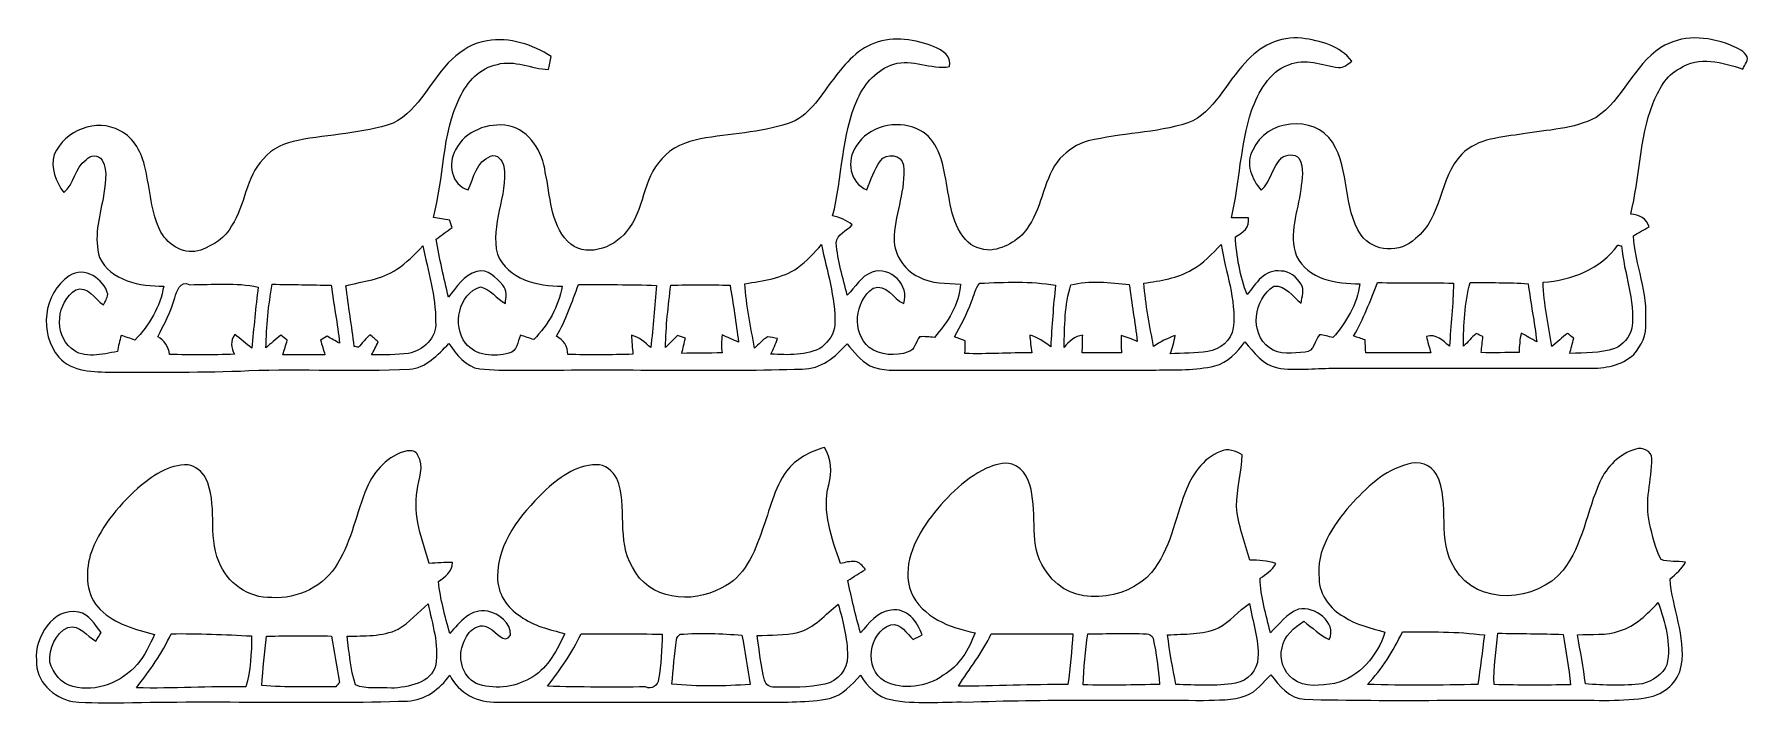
# Model space of a CAD drawing. Header units: centimetres. Extents: x -16.1 to 15.8, y -6.8 to 5.7.
import ezdxf

# ---------------------------------------------------------------- set-up
doc = ezdxf.new("R2010")
doc.units = ezdxf.units.CM
doc.header["$MEASUREMENT"] = 0
doc.layers.add('Layer 1', color=7, linetype='Continuous')

msp = doc.modelspace()

# ---------------------------------------------------------------- linework, layer by layer
at = {"layer": 'Layer 1', "color": 251}
for points, knots in [([(-0.48754, 5.53226), (-0.12735, 5.66843), (0.27587, 5.60352), (0.62406, 5.461), (0.62406, 5.461), (0.77329, 5.39997), (0.95285, 5.29484), (0.90805, 5.09517), (0.90805, 5.09517), (0.56268, 5.03837), (0.21519, 5.24228), (-0.12947, 5.14279), (-0.12947, 5.14279), (-0.4318, 5.03978), (-0.67098, 4.79108), (-0.79693, 4.50074), (-0.79693, 4.50074), (-1.11513, 3.81353), (-1.07209, 3.03742), (-1.26612, 2.3174), (-1.26612, 2.3174), (-1.13242, 2.29129), (-1.0033, 2.2412), (-0.90064, 2.15018), (-0.90064, 2.15018), (-1.00154, 2.04364), (-1.18498, 1.98191), (-1.20156, 1.81857), (-1.20156, 1.81857), (-1.16558, 1.48837), (-1.07915, 1.16558), (-0.99307, 0.84526), (-0.99307, 0.84526), (-0.84526, 0.99201), (-0.73872, 1.20191), (-0.53093, 1.27071), (-0.53093, 1.27071), (-0.19297, 1.39735), (0.17674, 1.0227), (0.05644, 0.68827), (0.05644, 0.68827), (-0.14111, 0.77717), (-0.26741, 1.06892), (-0.51329, 0.97331), (-0.51329, 0.97331), (-0.85725, 0.73131), (-0.91264, 0.15064), (-0.5842, -0.12665), (-0.5842, -0.12665), (-0.37853, -0.27411), (-0.09596, -0.29528), (0.13935, -0.21061), (0.13935, -0.21061), (0.26917, -0.17533), (0.27517, -0.01976), (0.35031, 0.0702), (0.35031, 0.0702), (0.44203, 0.08079), (0.53411, 0.06632), (0.62583, 0.05927), (0.62583, 0.05927), (0.8703, 0.34078), (1.08867, 0.66887), (1.11196, 1.05234), (1.11196, 1.05234), (0.85231, 1.0735), (0.57185, 1.05163), (0.3362, 1.18533), (0.3362, 1.18533), (0.04233, 1.31763), (-0.14711, 1.63583), (-0.11994, 1.95756), (-0.11994, 1.95756), (-0.09349, 2.39536), (0.09772, 2.81622), (0.04974, 3.26002), (0.04974, 3.26002), (0.02328, 3.46146), (-0.26952, 3.49426), (-0.37853, 3.34292), (-0.37853, 3.34292), (-0.49001, 3.17817), (-0.55351, 2.98803), (-0.63041, 2.80635), (-0.63041, 2.80635), (-0.94403, 2.91994), (-1.01882, 3.36162), (-0.82621, 3.61421), (-0.82621, 3.61421), (-0.60325, 3.99027), (-0.08502, 4.11198), (0.30163, 3.93665), (0.30163, 3.93665), (0.63923, 3.80189), (0.76729, 3.4103), (0.8195, 3.08151), (0.8195, 3.08151), (0.91475, 2.67264), (0.91193, 2.20733), (1.20685, 1.87748), (1.20685, 1.87748), (1.31763, 1.73814), (1.50142, 1.68981), (1.67252, 1.68487), (1.67252, 1.68487), (1.95686, 1.71909), (2.2352, 1.88419), (2.38231, 2.1336), (2.38231, 2.1336), (2.64513, 2.51848), (2.65677, 3.0286), (2.96051, 3.38949), (2.96051, 3.38949), (3.10903, 3.53166), (3.28224, 3.66183), (3.48509, 3.71193), (3.48509, 3.71193), (4.0961, 3.86115), (4.73745, 3.85763), (5.33964, 4.04742), (5.33964, 4.04742), (5.84235, 4.25168), (6.04661, 4.80095), (6.40574, 5.16502), (6.40574, 5.16502), (6.6615, 5.47264), (7.05238, 5.66632), (7.45949, 5.62292), (7.45949, 5.62292), (7.79709, 5.57706), (8.17069, 5.48358), (8.38412, 5.19395), (8.38412, 5.19395), (8.30968, 5.14562), (8.23771, 5.05989), (8.13964, 5.07788), (8.13964, 5.07788), (7.83484, 5.1241), (7.51875, 5.25639), (7.21501, 5.13045), (7.21501, 5.13045), (6.84495, 4.99992), (6.65304, 4.61962), (6.52286, 4.27602), (6.52286, 4.27602), (6.31472, 3.62973), (6.29744, 2.94358), (6.15068, 2.28353), (6.15068, 2.28353), (6.25475, 2.28529), (6.35917, 2.28706), (6.46359, 2.28318), (6.46359, 2.28318), (6.4957, 2.10926), (6.36341, 1.99919), (6.22194, 1.93252), (6.22194, 1.93252), (6.24522, 1.56704), (6.30449, 1.19662), (6.44137, 0.85513), (6.44137, 0.85513), (6.59836, 1.05904), (6.76839, 1.34303), (7.0739, 1.29258), (7.0739, 1.29258), (7.23194, 1.29752), (7.35789, 1.17581), (7.44149, 1.05445), (7.44149, 1.05445), (7.51805, 0.95144), (7.4549, 0.81351), (7.44396, 0.69779), (7.44396, 0.69779), (7.2838, 0.81739), (7.16597, 1.03223), (6.93491, 1.01318), (6.93491, 1.01318), (6.56625, 0.76941), (6.47665, 0.14005), (6.85306, -0.13159), (6.85306, -0.13159), (7.03827, -0.27834), (7.30038, -0.22684), (7.51805, -0.2159), (7.51805, -0.2159), (7.68985, -0.20285), (7.69126, 0.00388), (7.78545, 0.11007), (7.78545, 0.11007), (7.87012, 0.10301), (7.95161, 0.07691), (8.03381, 0.05574), (8.03381, 0.05574), (8.28287, 0.34114), (8.48819, 0.67557), (8.53511, 1.05833), (8.53511, 1.05833), (8.10295, 1.05269), (7.56673, 1.13983), (7.35753, 1.57268), (7.35753, 1.57268), (7.20584, 1.9812), (7.38293, 2.40348), (7.43938, 2.81164), (7.43938, 2.81164), (7.45172, 2.99967), (7.51029, 3.21416), (7.40869, 3.38843), (7.40869, 3.38843), (7.32155, 3.48298), (7.17691, 3.46745), (7.0799, 3.3976), (7.0799, 3.3976), (6.9028, 3.22827), (6.88869, 2.95593), (6.69996, 2.79541), (6.69996, 2.79541), (6.5345, 2.99791), (6.39374, 3.29565), (6.54685, 3.5433), (6.54685, 3.5433), (6.78921, 4.11374), (7.68421, 4.21428), (8.02746, 3.68723), (8.02746, 3.68723), (8.35484, 3.16406), (8.20984, 2.47756), (8.56015, 1.96321), (8.56015, 1.96321), (8.79087, 1.64218), (9.29076, 1.62137), (9.56769, 1.89794), (9.56769, 1.89794), (10.07392, 2.28776), (10.00125, 3.02366), (10.43199, 3.4671), (10.43199, 3.4671), (10.73432, 3.76731), (11.176, 3.78001), (11.56935, 3.84387), (11.56935, 3.84387), (12.02478, 3.91971), (12.51021, 3.92994), (12.92613, 4.15043), (12.92613, 4.15043), (13.42813, 4.48275), (13.62251, 5.11845), (14.13016, 5.44724), (14.13016, 5.44724), (14.50834, 5.6956), (15.00505, 5.66314), (15.41145, 5.50016), (15.41145, 5.50016), (15.52081, 5.45253), (15.64393, 5.40879), (15.71766, 5.3086), (15.71766, 5.3086), (15.78292, 5.22182), (15.68838, 5.13045), (15.65628, 5.05001), (15.65628, 5.05001), (15.28057, 5.16961), (14.83748, 5.30013), (14.48223, 5.0613), (14.48223, 5.0613), (14.21871, 4.93183), (14.09065, 4.65596), (13.97952, 4.40196), (13.97952, 4.40196), (13.73258, 3.74227), (13.74069, 3.02648), (13.57066, 2.34844), (13.57066, 2.34844), (13.73293, 2.35268), (13.86311, 2.26342), (13.91426, 2.11631), (13.91426, 2.11631), (13.81654, 2.06022), (13.71812, 2.00589), (13.6204, 1.95051), (13.6204, 1.95051), (13.65744, 1.40547), (13.89768, 0.88935), (13.84935, 0.33443), (13.84935, 0.33443), (13.87898, 0.11042), (13.76362, -0.09208), (13.62851, -0.25823), (13.62851, -0.25823), (13.3985, -0.46214), (13.08735, -0.52282), (12.78925, -0.51012), (12.78925, -0.51012), (11.2014, -0.51894), (9.61319, -0.50377), (8.02534, -0.51435), (8.02534, -0.51435), (7.68491, -0.51082), (7.34236, -0.56374), (7.0037, -0.50624), (7.0037, -0.50624), (6.73417, -0.4505), (6.56555, -0.21766), (6.39657, -0.02223), (6.39657, -0.02223), (6.26075, -0.22119), (6.07977, -0.40887), (5.83812, -0.46884), (5.83812, -0.46884), (5.48076, -0.55739), (5.10963, -0.53975), (4.74521, -0.54645), (4.74521, -0.54645), (3.21627, -0.54998), (1.68734, -0.54187), (0.15875, -0.55104), (0.15875, -0.55104), (-0.08537, -0.54716), (-0.34325, -0.57009), (-0.57185, -0.46567), (-0.57185, -0.46567), (-0.74718, -0.36865), (-0.87207, -0.20743), (-0.9973, -0.05644), (-0.9973, -0.05644), (-1.20721, -0.3048), (-1.48837, -0.53199), (-1.83198, -0.52881), (-1.83198, -0.52881), (-3.35456, -0.57362), (-4.87927, -0.53234), (-6.40292, -0.54751), (-6.40292, -0.54751), (-6.87776, -0.54363), (-7.35365, -0.56727), (-7.82708, -0.52564), (-7.82708, -0.52564), (-8.08814, -0.48895), (-8.25641, -0.25294), (-8.40211, -0.05468), (-8.40211, -0.05468), (-8.60213, -0.26388), (-8.82368, -0.51153), (-9.13412, -0.52952), (-9.13412, -0.52952), (-10.12754, -0.57961), (-11.12273, -0.51999), (-12.11686, -0.55774), (-12.11686, -0.55774), (-12.96353, -0.59866), (-13.81125, -0.57926), (-14.65827, -0.58455), (-14.65827, -0.58455), (-15.00152, -0.5842), (-15.40087, -0.58561), (-15.65204, -0.30727), (-15.65204, -0.30727), (-16.02423, 0.13335), (-15.94273, 0.8763), (-15.45731, 1.20615), (-15.45731, 1.20615), (-15.17262, 1.38924), (-14.81631, 1.15006), (-14.73764, 0.86184), (-14.73764, 0.86184), (-14.75105, 0.79058), (-14.79127, 0.72849), (-14.82302, 0.66463), (-14.82302, 0.66463), (-14.98424, 0.77505), (-15.11229, 1.03329), (-15.33737, 0.94474), (-15.33737, 0.94474), (-15.68415, 0.72143), (-15.75506, 0.12277), (-15.41709, -0.14323), (-15.41709, -0.14323), (-15.18567, -0.35278), (-14.84066, -0.25118), (-14.56196, -0.20179), (-14.56196, -0.20179), (-14.5415, -0.10089), (-14.5221, 0), (-14.49246, 0.09843), (-14.49246, 0.09843), (-14.40639, 0.06985), (-14.32101, 0.03951), (-14.23564, 0.01023), (-14.23564, 0.01023), (-13.96859, 0.28716), (-13.76327, 0.63147), (-13.70118, 1.01494), (-13.70118, 1.01494), (-14.13228, 1.00224), (-14.69037, 1.11301), (-14.89181, 1.54693), (-14.89181, 1.54693), (-15.00505, 1.90782), (-14.89851, 2.28671), (-14.82654, 2.64583), (-14.82654, 2.64583), (-14.80467, 2.87514), (-14.7193, 3.14325), (-14.84665, 3.35739), (-14.84665, 3.35739), (-14.91615, 3.46216), (-15.06643, 3.45475), (-15.14334, 3.36021), (-15.14334, 3.36021), (-15.35677, 3.21028), (-15.3603, 2.91218), (-15.56032, 2.75237), (-15.56032, 2.75237), (-15.70531, 2.95557), (-15.80974, 3.20887), (-15.7353, 3.4611), (-15.7353, 3.4611), (-15.54798, 3.90807), (-14.94402, 4.14655), (-14.51257, 3.90278), (-14.51257, 3.90278), (-14.2494, 3.76731), (-14.10264, 3.48686), (-14.0462, 3.2064), (-14.0462, 3.2064), (-13.9506, 2.81023), (-13.94072, 2.38654), (-13.75128, 2.01754), (-13.75128, 2.01754), (-13.61264, 1.76424), (-13.29725, 1.58397), (-13.0108, 1.68487), (-13.0108, 1.68487), (-12.78184, 1.77094), (-12.55395, 1.9117), (-12.43789, 2.13536), (-12.43789, 2.13536), (-12.17718, 2.52095), (-12.18494, 3.03848), (-11.84663, 3.37926), (-11.84663, 3.37926), (-11.6907, 3.57893), (-11.44446, 3.67453), (-11.20387, 3.72392), (-11.20387, 3.72392), (-10.61649, 3.8354), (-10.00654, 3.84775), (-9.43681, 4.04248), (-9.43681, 4.04248), (-8.93163, 4.29542), (-8.73795, 4.86622), (-8.33861, 5.23381), (-8.33861, 5.23381), (-8.15093, 5.39221), (-7.94314, 5.55378), (-7.68738, 5.57177), (-7.68738, 5.57177), (-7.26758, 5.64797), (-6.84495, 5.50792), (-6.4957, 5.28073), (-6.4957, 5.28073), (-6.51263, 5.2003), (-6.53027, 5.12022), (-6.54791, 5.03978), (-6.54791, 5.03978), (-6.86647, 5.05636), (-7.17691, 5.22605), (-7.49794, 5.13574), (-7.49794, 5.13574), (-7.81932, 5.07506), (-8.06168, 4.81365), (-8.19291, 4.52649), (-8.19291, 4.52649), (-8.53793, 3.82905), (-8.48219, 3.02648), (-8.68821, 2.28953), (-8.68821, 2.28953), (-8.58767, 2.27683), (-8.48431, 2.25848), (-8.38341, 2.2419), (-8.38341, 2.2419), (-8.3693, 2.19569), (-8.35484, 2.14912), (-8.34037, 2.10256), (-8.34037, 2.10256), (-8.43844, 2.03094), (-8.53793, 1.96074), (-8.63388, 1.88595), (-8.63388, 1.88595), (-8.57568, 1.52435), (-8.49277, 1.16734), (-8.40916, 0.81104), (-8.40916, 0.81104), (-8.25218, 0.9906), (-8.12447, 1.21814), (-7.87788, 1.28552), (-7.87788, 1.28552), (-7.67009, 1.34338), (-7.52193, 1.16664), (-7.39704, 1.03329), (-7.39704, 1.03329), (-7.30885, 0.93909), (-7.33672, 0.80398), (-7.34907, 0.68827), (-7.34907, 0.68827), (-7.5124, 0.77541), (-7.626, 0.96485), (-7.8105, 0.99766), (-7.8105, 0.99766), (-8.22537, 0.8763), (-8.33755, 0.27552), (-8.08884, -0.04586), (-8.08884, -0.04586), (-7.90434, -0.29492), (-7.55721, -0.30268), (-7.28204, -0.2346), (-7.28204, -0.2346), (-7.13246, -0.19685), (-7.12082, -0.02011), (-7.07037, 0.09878), (-7.07037, 0.09878), (-6.98747, 0.07479), (-6.90527, 0.04763), (-6.82308, 0.01976), (-6.82308, 0.01976), (-6.55426, 0.29069), (-6.356, 0.63465), (-6.2932, 1.01318), (-6.2932, 1.01318), (-6.74617, 1.01212), (-7.30462, 1.13736), (-7.49723, 1.60479), (-7.49723, 1.60479), (-7.6387, 2.15794), (-7.30109, 2.68676), (-7.37623, 3.24097), (-7.37623, 3.24097), (-7.39493, 3.35104), (-7.50253, 3.48051), (-7.62529, 3.42759), (-7.62529, 3.42759), (-7.88705, 3.33304), (-7.93538, 3.02719), (-8.04263, 2.80317), (-8.04263, 2.80317), (-8.35096, 2.89066), (-8.42751, 3.29741), (-8.27546, 3.54789), (-8.27546, 3.54789), (-8.10048, 3.90102), (-7.66551, 4.05941), (-7.29121, 3.99627), (-7.29121, 3.99627), (-6.89081, 3.91125), (-6.65656, 3.50767), (-6.60647, 3.12773), (-6.60647, 3.12773), (-6.51122, 2.69452), (-6.51686, 2.18828), (-6.19584, 1.84714), (-6.19584, 1.84714), (-5.88574, 1.52682), (-5.34282, 1.7085), (-5.09799, 2.02847), (-5.09799, 2.02847), (-4.75968, 2.42182), (-4.80624, 3.00496), (-4.4383, 3.37926), (-4.4383, 3.37926), (-4.26614, 3.60362), (-3.98427, 3.68864), (-3.72216, 3.75497), (-3.72216, 3.75497), (-3.17818, 3.84493), (-2.61902, 3.86821), (-2.09021, 4.03578), (-2.09021, 4.03578), (-1.71485, 4.16137), (-1.51271, 4.52049), (-1.28658, 4.81542), (-1.28658, 4.81542), (-1.07174, 5.10152), (-0.83538, 5.40385), (-0.48754, 5.53226), (-0.48754, 5.53226), (-0.48754, 5.53226), (-0.48754, 5.53226), (-0.48754, 5.53226)], [0, 0, 0, 0, 0.00675676, 0.00675676, 0.00675676, 0.00675676, 0.01351351, 0.01351351, 0.01351351, 0.01351351, 0.02027027, 0.02027027, 0.02027027, 0.02027027, 0.02702703, 0.02702703, 0.02702703, 0.02702703, 0.03378378, 0.03378378, 0.03378378, 0.03378378, 0.04054054, 0.04054054, 0.04054054, 0.04054054, 0.0472973, 0.0472973, 0.0472973, 0.0472973, 0.05405405, 0.05405405, 0.05405405, 0.05405405, 0.06081081, 0.06081081, 0.06081081, 0.06081081, 0.06756757, 0.06756757, 0.06756757, 0.06756757, 0.07432432, 0.07432432, 0.07432432, 0.07432432, 0.08108108, 0.08108108, 0.08108108, 0.08108108, 0.08783784, 0.08783784, 0.08783784, 0.08783784, 0.09459459, 0.09459459, 0.09459459, 0.09459459, 0.10135135, 0.10135135, 0.10135135, 0.10135135, 0.10810811, 0.10810811, 0.10810811, 0.10810811, 0.11486486, 0.11486486, 0.11486486, 0.11486486, 0.12162162, 0.12162162, 0.12162162, 0.12162162, 0.12837838, 0.12837838, 0.12837838, 0.12837838, 0.13513514, 0.13513514, 0.13513514, 0.13513514, 0.14189189, 0.14189189, 0.14189189, 0.14189189, 0.14864865, 0.14864865, 0.14864865, 0.14864865, 0.15540541, 0.15540541, 0.15540541, 0.15540541, 0.16216216, 0.16216216, 0.16216216, 0.16216216, 0.16891892, 0.16891892, 0.16891892, 0.16891892, 0.17567568, 0.17567568, 0.17567568, 0.17567568, 0.18243243, 0.18243243, 0.18243243, 0.18243243, 0.18918919, 0.18918919, 0.18918919, 0.18918919, 0.19594595, 0.19594595, 0.19594595, 0.19594595, 0.2027027, 0.2027027, 0.2027027, 0.2027027, 0.20945946, 0.20945946, 0.20945946, 0.20945946, 0.21621622, 0.21621622, 0.21621622, 0.21621622, 0.22297297, 0.22297297, 0.22297297, 0.22297297, 0.22972973, 0.22972973, 0.22972973, 0.22972973, 0.23648649, 0.23648649, 0.23648649, 0.23648649, 0.24324324, 0.24324324, 0.24324324, 0.24324324, 0.25, 0.25, 0.25, 0.25, 0.25675676, 0.25675676, 0.25675676, 0.25675676, 0.26351351, 0.26351351, 0.26351351, 0.26351351, 0.27027027, 0.27027027, 0.27027027, 0.27027027, 0.27702703, 0.27702703, 0.27702703, 0.27702703, 0.28378378, 0.28378378, 0.28378378, 0.28378378, 0.29054054, 0.29054054, 0.29054054, 0.29054054, 0.2972973, 0.2972973, 0.2972973, 0.2972973, 0.30405405, 0.30405405, 0.30405405, 0.30405405, 0.31081081, 0.31081081, 0.31081081, 0.31081081, 0.31756757, 0.31756757, 0.31756757, 0.31756757, 0.32432432, 0.32432432, 0.32432432, 0.32432432, 0.33108108, 0.33108108, 0.33108108, 0.33108108, 0.33783784, 0.33783784, 0.33783784, 0.33783784, 0.34459459, 0.34459459, 0.34459459, 0.34459459, 0.35135135, 0.35135135, 0.35135135, 0.35135135, 0.35810811, 0.35810811, 0.35810811, 0.35810811, 0.36486486, 0.36486486, 0.36486486, 0.36486486, 0.37162162, 0.37162162, 0.37162162, 0.37162162, 0.37837838, 0.37837838, 0.37837838, 0.37837838, 0.38513514, 0.38513514, 0.38513514, 0.38513514, 0.39189189, 0.39189189, 0.39189189, 0.39189189, 0.39864865, 0.39864865, 0.39864865, 0.39864865, 0.40540541, 0.40540541, 0.40540541, 0.40540541, 0.41216216, 0.41216216, 0.41216216, 0.41216216, 0.41891892, 0.41891892, 0.41891892, 0.41891892, 0.42567568, 0.42567568, 0.42567568, 0.42567568, 0.43243243, 0.43243243, 0.43243243, 0.43243243, 0.43918919, 0.43918919, 0.43918919, 0.43918919, 0.44594595, 0.44594595, 0.44594595, 0.44594595, 0.4527027, 0.4527027, 0.4527027, 0.4527027, 0.45945946, 0.45945946, 0.45945946, 0.45945946, 0.46621622, 0.46621622, 0.46621622, 0.46621622, 0.47297297, 0.47297297, 0.47297297, 0.47297297, 0.47972973, 0.47972973, 0.47972973, 0.47972973, 0.48648649, 0.48648649, 0.48648649, 0.48648649, 0.49324324, 0.49324324, 0.49324324, 0.49324324, 0.5, 0.5, 0.5, 0.5, 0.50675676, 0.50675676, 0.50675676, 0.50675676, 0.51351351, 0.51351351, 0.51351351, 0.51351351, 0.52027027, 0.52027027, 0.52027027, 0.52027027, 0.52702703, 0.52702703, 0.52702703, 0.52702703, 0.53378378, 0.53378378, 0.53378378, 0.53378378, 0.54054054, 0.54054054, 0.54054054, 0.54054054, 0.5472973, 0.5472973, 0.5472973, 0.5472973, 0.55405405, 0.55405405, 0.55405405, 0.55405405, 0.56081081, 0.56081081, 0.56081081, 0.56081081, 0.56756757, 0.56756757, 0.56756757, 0.56756757, 0.57432432, 0.57432432, 0.57432432, 0.57432432, 0.58108108, 0.58108108, 0.58108108, 0.58108108, 0.58783784, 0.58783784, 0.58783784, 0.58783784, 0.59459459, 0.59459459, 0.59459459, 0.59459459, 0.60135135, 0.60135135, 0.60135135, 0.60135135, 0.60810811, 0.60810811, 0.60810811, 0.60810811, 0.61486486, 0.61486486, 0.61486486, 0.61486486, 0.62162162, 0.62162162, 0.62162162, 0.62162162, 0.62837838, 0.62837838, 0.62837838, 0.62837838, 0.63513514, 0.63513514, 0.63513514, 0.63513514, 0.64189189, 0.64189189, 0.64189189, 0.64189189, 0.64864865, 0.64864865, 0.64864865, 0.64864865, 0.65540541, 0.65540541, 0.65540541, 0.65540541, 0.66216216, 0.66216216, 0.66216216, 0.66216216, 0.66891892, 0.66891892, 0.66891892, 0.66891892, 0.67567568, 0.67567568, 0.67567568, 0.67567568, 0.68243243, 0.68243243, 0.68243243, 0.68243243, 0.68918919, 0.68918919, 0.68918919, 0.68918919, 0.69594595, 0.69594595, 0.69594595, 0.69594595, 0.7027027, 0.7027027, 0.7027027, 0.7027027, 0.70945946, 0.70945946, 0.70945946, 0.70945946, 0.71621622, 0.71621622, 0.71621622, 0.71621622, 0.72297297, 0.72297297, 0.72297297, 0.72297297, 0.72972973, 0.72972973, 0.72972973, 0.72972973, 0.73648649, 0.73648649, 0.73648649, 0.73648649, 0.74324324, 0.74324324, 0.74324324, 0.74324324, 0.75, 0.75, 0.75, 0.75, 0.75675676, 0.75675676, 0.75675676, 0.75675676, 0.76351351, 0.76351351, 0.76351351, 0.76351351, 0.77027027, 0.77027027, 0.77027027, 0.77027027, 0.77702703, 0.77702703, 0.77702703, 0.77702703, 0.78378378, 0.78378378, 0.78378378, 0.78378378, 0.79054054, 0.79054054, 0.79054054, 0.79054054, 0.7972973, 0.7972973, 0.7972973, 0.7972973, 0.80405405, 0.80405405, 0.80405405, 0.80405405, 0.81081081, 0.81081081, 0.81081081, 0.81081081, 0.81756757, 0.81756757, 0.81756757, 0.81756757, 0.82432432, 0.82432432, 0.82432432, 0.82432432, 0.83108108, 0.83108108, 0.83108108, 0.83108108, 0.83783784, 0.83783784, 0.83783784, 0.83783784, 0.84459459, 0.84459459, 0.84459459, 0.84459459, 0.85135135, 0.85135135, 0.85135135, 0.85135135, 0.85810811, 0.85810811, 0.85810811, 0.85810811, 0.86486486, 0.86486486, 0.86486486, 0.86486486, 0.87162162, 0.87162162, 0.87162162, 0.87162162, 0.87837838, 0.87837838, 0.87837838, 0.87837838, 0.88513514, 0.88513514, 0.88513514, 0.88513514, 0.89189189, 0.89189189, 0.89189189, 0.89189189, 0.89864865, 0.89864865, 0.89864865, 0.89864865, 0.90540541, 0.90540541, 0.90540541, 0.90540541, 0.91216216, 0.91216216, 0.91216216, 0.91216216, 0.91891892, 0.91891892, 0.91891892, 0.91891892, 0.92567568, 0.92567568, 0.92567568, 0.92567568, 0.93243243, 0.93243243, 0.93243243, 0.93243243, 0.93918919, 0.93918919, 0.93918919, 0.93918919, 0.94594595, 0.94594595, 0.94594595, 0.94594595, 0.9527027, 0.9527027, 0.9527027, 0.9527027, 0.95945946, 0.95945946, 0.95945946, 0.95945946, 0.96621622, 0.96621622, 0.96621622, 0.96621622, 0.97297297, 0.97297297, 0.97297297, 0.97297297, 0.97972973, 0.97972973, 0.97972973, 0.97972973, 0.98648649, 0.98648649, 0.98648649, 0.98648649, 1, 1, 1, 1]), ([(-9.36978, 1.32927), (-9.64494, 1.13171), (-9.99419, 1.10737), (-10.31205, 1.02164), (-10.31205, 1.02164), (-10.27007, 0.64453), (-10.20233, 0.27093), (-10.15859, -0.10619), (-10.15859, -0.10619), (-10.13883, -0.11077), (-10.09897, -0.11959), (-10.07921, -0.12418), (-10.07921, -0.12418), (-10.01183, -0.04339), (-9.94269, 0.03598), (-9.86719, 0.10936), (-9.86719, 0.10936), (-9.81534, 0.06562), (-9.76348, 0.02152), (-9.71233, -0.02328), (-9.71233, -0.02328), (-9.7536, -0.10407), (-9.79664, -0.1845), (-9.83721, -0.26599), (-9.83721, -0.26599), (-9.60755, -0.26247), (-9.37648, -0.2667), (-9.14823, -0.23813), (-9.14823, -0.23813), (-8.87836, -0.1838), (-8.61695, 0.0508), (-8.64588, 0.34819), (-8.64588, 0.34819), (-8.64059, 0.82868), (-8.78981, 1.29505), (-8.88294, 1.76248), (-8.88294, 1.76248), (-9.03288, 1.60514), (-9.18139, 1.44251), (-9.36978, 1.32927), (-9.36978, 1.32927), (-9.36978, 1.32927), (-9.36978, 1.32927), (-9.36978, 1.32927)], [0, 0, 0, 0, 0.08333333, 0.08333333, 0.08333333, 0.08333333, 0.16666667, 0.16666667, 0.16666667, 0.16666667, 0.25, 0.25, 0.25, 0.25, 0.33333333, 0.33333333, 0.33333333, 0.33333333, 0.41666667, 0.41666667, 0.41666667, 0.41666667, 0.5, 0.5, 0.5, 0.5, 0.58333333, 0.58333333, 0.58333333, 0.58333333, 0.66666667, 0.66666667, 0.66666667, 0.66666667, 0.75, 0.75, 0.75, 0.75, 0.83333333, 0.83333333, 0.83333333, 0.83333333, 1, 1, 1, 1]), ([(-1.47214, 1.78611), (-1.60937, 1.63124), (-1.74943, 1.47708), (-1.91594, 1.35255), (-1.91594, 1.35255), (-2.20451, 1.15605), (-2.5587, 1.11231), (-2.89454, 1.05763), (-2.89454, 1.05763), (-2.87373, 0.65405), (-2.78236, 0.25788), (-2.72062, -0.14076), (-2.72062, -0.14076), (-2.63913, -0.07056), (-2.57069, 0.01799), (-2.47438, 0.06879), (-2.47438, 0.06879), (-2.41053, 0.07161), (-2.3495, 0.04939), (-2.28741, 0.03704), (-2.28741, 0.03704), (-2.32586, -0.06033), (-2.3682, -0.15663), (-2.41265, -0.25153), (-2.41265, -0.25153), (-2.09444, -0.26741), (-1.74978, -0.28328), (-1.46403, -0.12136), (-1.46403, -0.12136), (-1.34549, -0.01235), (-1.22943, 0.13194), (-1.22238, 0.30057), (-1.22238, 0.30057), (-1.21179, 0.80786), (-1.37478, 1.29434), (-1.47214, 1.78611), (-1.47214, 1.78611), (-1.47214, 1.78611), (-1.47214, 1.78611), (-1.47214, 1.78611)], [0, 0, 0, 0, 0.09090909, 0.09090909, 0.09090909, 0.09090909, 0.18181818, 0.18181818, 0.18181818, 0.18181818, 0.27272727, 0.27272727, 0.27272727, 0.27272727, 0.36363636, 0.36363636, 0.36363636, 0.36363636, 0.45454545, 0.45454545, 0.45454545, 0.45454545, 0.54545455, 0.54545455, 0.54545455, 0.54545455, 0.63636364, 0.63636364, 0.63636364, 0.63636364, 0.72727273, 0.72727273, 0.72727273, 0.72727273, 0.81818182, 0.81818182, 0.81818182, 0.81818182, 1, 1, 1, 1]), ([(5.41761, 1.32045), (5.14703, 1.15605), (4.82529, 1.11831), (4.51979, 1.06574), (4.51979, 1.06574), (4.55048, 0.67098), (4.62915, 0.28081), (4.69971, -0.10866), (4.69971, -0.10866), (4.82424, -0.02328), (4.95794, 0.0441), (5.10081, 0.09384), (5.10081, 0.09384), (5.08317, -0.02117), (5.05178, -0.13335), (5.01121, -0.24236), (5.01121, -0.24236), (5.24369, -0.23319), (5.47758, -0.23178), (5.70971, -0.20426), (5.70971, -0.20426), (5.93372, -0.16051), (6.14856, -0.00247), (6.18314, 0.23636), (6.18314, 0.23636), (6.23958, 0.76764), (6.0385, 1.27071), (5.95665, 1.78682), (5.95665, 1.78682), (5.78873, 1.61925), (5.63033, 1.43334), (5.41761, 1.32045), (5.41761, 1.32045), (5.41761, 1.32045), (5.41761, 1.32045), (5.41761, 1.32045)], [0, 0, 0, 0, 0.1, 0.1, 0.1, 0.1, 0.2, 0.2, 0.2, 0.2, 0.3, 0.3, 0.3, 0.3, 0.4, 0.4, 0.4, 0.4, 0.5, 0.5, 0.5, 0.5, 0.6, 0.6, 0.6, 0.6, 0.7, 0.7, 0.7, 0.7, 0.8, 0.8, 0.8, 0.8, 1, 1, 1, 1]), ([(13.33006, 1.77694), (13.01503, 1.33174), (12.47281, 1.12077), (11.944, 1.0862), (11.944, 1.0862), (11.95282, 0.68263), (12.04701, 0.28857), (12.10592, -0.10936), (12.10592, -0.10936), (12.20399, -0.02999), (12.29713, 0.05574), (12.3952, 0.13511), (12.3952, 0.13511), (12.43436, 0.10478), (12.47352, 0.07408), (12.51303, 0.04304), (12.51303, 0.04304), (12.48974, -0.05151), (12.46329, -0.14534), (12.43718, -0.23954), (12.43718, -0.23954), (12.71517, -0.22401), (13.00304, -0.23989), (13.27115, -0.14676), (13.27115, -0.14676), (13.43413, -0.0829), (13.54772, 0.06809), (13.59394, 0.23389), (13.59394, 0.23389), (13.65321, 0.75565), (13.44824, 1.24954), (13.3985, 1.76177), (13.3985, 1.76177), (13.38121, 1.76565), (13.34699, 1.77341), (13.33006, 1.77694), (13.33006, 1.77694), (13.33006, 1.77694), (13.33006, 1.77694), (13.33006, 1.77694)], [0, 0, 0, 0, 0.09090909, 0.09090909, 0.09090909, 0.09090909, 0.18181818, 0.18181818, 0.18181818, 0.18181818, 0.27272727, 0.27272727, 0.27272727, 0.27272727, 0.36363636, 0.36363636, 0.36363636, 0.36363636, 0.45454545, 0.45454545, 0.45454545, 0.45454545, 0.54545455, 0.54545455, 0.54545455, 0.54545455, 0.63636364, 0.63636364, 0.63636364, 0.63636364, 0.72727273, 0.72727273, 0.72727273, 0.72727273, 0.81818182, 0.81818182, 0.81818182, 0.81818182, 1, 1, 1, 1]), ([(-13.4941, 0.79481), (-13.56713, 0.5401), (-13.68848, 0.3048), (-13.81266, 0.07232), (-13.81266, 0.07232), (-13.68848, 0.00317), (-13.60558, -0.11218), (-13.59288, -0.25541), (-13.59288, -0.25541), (-13.19071, -0.27023), (-12.78819, -0.26458), (-12.38568, -0.25435), (-12.38568, -0.25435), (-12.44953, -0.13582), (-12.46364, -0.00247), (-12.38074, 0.11112), (-12.38074, 0.11112), (-12.27138, 0.03175), (-12.16907, -0.0568), (-12.06253, -0.14005), (-12.06253, -0.14005), (-12.02796, 0.23918), (-11.99021, 0.61842), (-11.9447, 0.99624), (-11.9447, 0.99624), (-12.35957, 1.08656), (-12.79208, 1.04069), (-13.21294, 1.04069), (-13.21294, 1.04069), (-13.40556, 1.12713), (-13.45706, 0.91193), (-13.4941, 0.79481), (-13.4941, 0.79481), (-13.4941, 0.79481), (-13.4941, 0.79481), (-13.4941, 0.79481)], [0, 0, 0, 0, 0.1, 0.1, 0.1, 0.1, 0.2, 0.2, 0.2, 0.2, 0.3, 0.3, 0.3, 0.3, 0.4, 0.4, 0.4, 0.4, 0.5, 0.5, 0.5, 0.5, 0.6, 0.6, 0.6, 0.6, 0.7, 0.7, 0.7, 0.7, 0.8, 0.8, 0.8, 0.8, 1, 1, 1, 1]), ([(-11.68153, 1.04846), (-11.75879, 0.65969), (-11.78772, 0.26141), (-11.79936, -0.13441), (-11.79936, -0.13441), (-11.70905, -0.05433), (-11.61874, 0.02611), (-11.52419, 0.10089), (-11.52419, 0.10089), (-11.48433, 0.0702), (-11.44446, 0.03916), (-11.40495, 0.00741), (-11.40495, 0.00741), (-11.43035, -0.08326), (-11.45928, -0.17321), (-11.4868, -0.26353), (-11.4868, -0.26353), (-11.22539, -0.26388), (-10.96433, -0.26353), (-10.70257, -0.26282), (-10.70257, -0.26282), (-10.73079, -0.17216), (-10.75972, -0.08149), (-10.78583, 0.00988), (-10.78583, 0.00988), (-10.74491, 0.03387), (-10.70363, 0.0575), (-10.66271, 0.08149), (-10.66271, 0.08149), (-10.58616, 0.0381), (-10.51031, -0.00635), (-10.4327, -0.04833), (-10.4327, -0.04833), (-10.46762, 0.31291), (-10.54312, 0.66851), (-10.58651, 1.02835), (-10.58651, 1.02835), (-10.95163, 1.03928), (-11.31641, 1.04316), (-11.68153, 1.04846), (-11.68153, 1.04846), (-11.68153, 1.04846), (-11.68153, 1.04846), (-11.68153, 1.04846)], [0, 0, 0, 0, 0.08333333, 0.08333333, 0.08333333, 0.08333333, 0.16666667, 0.16666667, 0.16666667, 0.16666667, 0.25, 0.25, 0.25, 0.25, 0.33333333, 0.33333333, 0.33333333, 0.33333333, 0.41666667, 0.41666667, 0.41666667, 0.41666667, 0.5, 0.5, 0.5, 0.5, 0.58333333, 0.58333333, 0.58333333, 0.58333333, 0.66666667, 0.66666667, 0.66666667, 0.66666667, 0.75, 0.75, 0.75, 0.75, 0.83333333, 0.83333333, 0.83333333, 0.83333333, 1, 1, 1, 1]), ([(-5.99017, 1.04387), (-6.11223, 0.7172), (-6.22088, 0.38418), (-6.39939, 0.0822), (-6.39939, 0.0822), (-6.26745, 0.01482), (-6.18631, -0.10654), (-6.18913, -0.25647), (-6.18913, -0.25647), (-5.7852, -0.26988), (-5.38127, -0.26494), (-4.97734, -0.25259), (-4.97734, -0.25259), (-4.99004, -0.13406), (-4.99992, -0.01376), (-5.00733, 0.10442), (-5.00733, 0.10442), (-4.86622, 0.06138), (-4.75192, -0.03246), (-4.64503, -0.13018), (-4.64503, -0.13018), (-4.60375, 0.25541), (-4.57341, 0.64206), (-4.53954, 1.02799), (-4.53954, 1.02799), (-5.0232, 1.04387), (-5.50651, 1.04246), (-5.99017, 1.04387), (-5.99017, 1.04387), (-5.99017, 1.04387), (-5.99017, 1.04387), (-5.99017, 1.04387)], [0, 0, 0, 0, 0.11111111, 0.11111111, 0.11111111, 0.11111111, 0.22222222, 0.22222222, 0.22222222, 0.22222222, 0.33333333, 0.33333333, 0.33333333, 0.33333333, 0.44444444, 0.44444444, 0.44444444, 0.44444444, 0.55555556, 0.55555556, 0.55555556, 0.55555556, 0.66666667, 0.66666667, 0.66666667, 0.66666667, 0.77777778, 0.77777778, 0.77777778, 0.77777778, 1, 1, 1, 1]), ([(-4.2739, 1.03117), (-4.32259, 0.64735), (-4.36563, 0.26211), (-4.37198, -0.12488), (-4.37198, -0.12488), (-4.29472, -0.05362), (-4.22169, 0.02223), (-4.14655, 0.09596), (-4.14655, 0.09596), (-4.09857, 0.07938), (-4.05095, 0.06279), (-4.00262, 0.04551), (-4.00262, 0.04551), (-4.02484, -0.04692), (-4.04495, -0.14323), (-4.06823, -0.23601), (-4.06823, -0.23601), (-3.81917, -0.2353), (-3.57046, -0.22966), (-3.3214, -0.22895), (-3.3214, -0.22895), (-3.3341, -0.11748), (-3.33551, -0.00459), (-3.31929, 0.10654), (-3.31929, 0.10654), (-3.21698, 0.06385), (-3.11714, 0.01552), (-3.0159, -0.02963), (-3.0159, -0.02963), (-3.05717, 0.32561), (-3.11432, 0.67839), (-3.17218, 1.03082), (-3.17218, 1.03082), (-3.53942, 1.04034), (-3.90701, 1.04034), (-4.2739, 1.03117)], [0, 0, 0, 0, 0.1, 0.1, 0.1, 0.1, 0.2, 0.2, 0.2, 0.2, 0.3, 0.3, 0.3, 0.3, 0.4, 0.4, 0.4, 0.4, 0.5, 0.5, 0.5, 0.5, 0.6, 0.6, 0.6, 0.6, 0.7, 0.7, 0.7, 0.7, 0.8, 0.8, 0.8, 0.8, 1, 1, 1, 1]), ([(1.47214, 1.06574), (1.38218, 0.97508), (1.36878, 0.83749), (1.3141, 0.72708), (1.3141, 0.72708), (1.23437, 0.49812), (1.11689, 0.2854), (1.00295, 0.07197), (1.00295, 0.07197), (1.06786, 0.04727), (1.13242, 0.02152), (1.19733, -0.00459), (1.19733, -0.00459), (1.19627, -0.0822), (1.19556, -0.16051), (1.19486, -0.23883), (1.19486, -0.23883), (1.60902, -0.25365), (2.02353, -0.22331), (2.43805, -0.22578), (2.43805, -0.22578), (2.42182, -0.11642), (2.40841, -0.00459), (2.39783, 0.10478), (2.39783, 0.10478), (2.54459, 0.06526), (2.66524, -0.02787), (2.78906, -0.11218), (2.78906, -0.11218), (2.81023, 0.26882), (2.83598, 0.64911), (2.87867, 1.02835), (2.87867, 1.02835), (2.41582, 1.1116), (1.93922, 1.08867), (1.47214, 1.06574), (1.47214, 1.06574), (1.47214, 1.06574), (1.47214, 1.06574), (1.47214, 1.06574)], [0, 0, 0, 0, 0.09090909, 0.09090909, 0.09090909, 0.09090909, 0.18181818, 0.18181818, 0.18181818, 0.18181818, 0.27272727, 0.27272727, 0.27272727, 0.27272727, 0.36363636, 0.36363636, 0.36363636, 0.36363636, 0.45454545, 0.45454545, 0.45454545, 0.45454545, 0.54545455, 0.54545455, 0.54545455, 0.54545455, 0.63636364, 0.63636364, 0.63636364, 0.63636364, 0.72727273, 0.72727273, 0.72727273, 0.72727273, 0.81818182, 0.81818182, 0.81818182, 0.81818182, 1, 1, 1, 1]), ([(3.16265, 1.0354), (3.04553, 0.66463), (3.04835, 0.26247), (3.03601, -0.12488), (3.03601, -0.12488), (3.12879, -0.01693), (3.23744, 0.08184), (3.38384, 0.10407), (3.38384, 0.10407), (3.38032, -0.00564), (3.37855, -0.11783), (3.37432, -0.22825), (3.37432, -0.22825), (3.61703, -0.22825), (3.86009, -0.22825), (4.10351, -0.22789), (4.10351, -0.22789), (4.10034, -0.1203), (4.0961, -0.01058), (4.09575, 0.09631), (4.09575, 0.09631), (4.19876, 0.06668), (4.29966, 0.02893), (4.39808, -0.01411), (4.39808, -0.01411), (4.35539, 0.34078), (4.29189, 0.69215), (4.25027, 1.04669), (4.25027, 1.04669), (3.89149, 1.07633), (3.51155, 1.13065), (3.16265, 1.0354), (3.16265, 1.0354), (3.16265, 1.0354), (3.16265, 1.0354), (3.16265, 1.0354)], [0, 0, 0, 0, 0.1, 0.1, 0.1, 0.1, 0.2, 0.2, 0.2, 0.2, 0.3, 0.3, 0.3, 0.3, 0.4, 0.4, 0.4, 0.4, 0.5, 0.5, 0.5, 0.5, 0.6, 0.6, 0.6, 0.6, 0.7, 0.7, 0.7, 0.7, 0.8, 0.8, 0.8, 0.8, 1, 1, 1, 1]), ([(8.86319, 1.07844), (8.72843, 0.74083), (8.60425, 0.39864), (8.42045, 0.08326), (8.42045, 0.08326), (8.49066, 0.06103), (8.56156, 0.0381), (8.63212, 0.01482), (8.63212, 0.01482), (8.63776, -0.06526), (8.642, -0.1457), (8.64411, -0.22613), (8.64411, -0.22613), (9.04804, -0.22931), (9.45233, -0.23001), (9.85696, -0.22895), (9.85696, -0.22895), (9.82662, -0.12665), (9.79699, -0.02399), (9.773, 0.07973), (9.773, 0.07973), (9.94904, 0.13688), (10.07921, -0.00212), (10.20163, -0.10372), (10.20163, -0.10372), (10.22773, 0.28681), (10.27007, 0.67628), (10.27642, 1.06786), (10.27642, 1.06786), (9.80546, 1.08197), (9.33415, 1.07597), (8.86319, 1.07844), (8.86319, 1.07844), (8.86319, 1.07844), (8.86319, 1.07844), (8.86319, 1.07844)], [0, 0, 0, 0, 0.1, 0.1, 0.1, 0.1, 0.2, 0.2, 0.2, 0.2, 0.3, 0.3, 0.3, 0.3, 0.4, 0.4, 0.4, 0.4, 0.5, 0.5, 0.5, 0.5, 0.6, 0.6, 0.6, 0.6, 0.7, 0.7, 0.7, 0.7, 0.8, 0.8, 0.8, 0.8, 1, 1, 1, 1]), ([(10.58404, 1.08232), (10.48597, 0.69603), (10.45916, 0.29386), (10.46339, -0.10372), (10.46339, -0.10372), (10.54171, -0.02575), (10.61649, 0.05574), (10.69622, 0.13229), (10.69622, 0.13229), (10.73785, 0.11359), (10.77983, 0.0949), (10.82252, 0.0762), (10.82252, 0.0762), (10.81546, -0.02364), (10.801, -0.12277), (10.79112, -0.2226), (10.79112, -0.2226), (11.02536, -0.22789), (11.25961, -0.2226), (11.49491, -0.21872), (11.49491, -0.21872), (11.4995, -0.09807), (11.50867, 0.02223), (11.53513, 0.14005), (11.53513, 0.14005), (11.63214, 0.08855), (11.72563, 0.02999), (11.82405, -0.01976), (11.82405, -0.01976), (11.78278, 0.34149), (11.71293, 0.69885), (11.66319, 1.05904), (11.66319, 1.05904), (11.30406, 1.08444), (10.94317, 1.07491), (10.58404, 1.08232), (10.58404, 1.08232), (10.58404, 1.08232), (10.58404, 1.08232), (10.58404, 1.08232)], [0, 0, 0, 0, 0.09090909, 0.09090909, 0.09090909, 0.09090909, 0.18181818, 0.18181818, 0.18181818, 0.18181818, 0.27272727, 0.27272727, 0.27272727, 0.27272727, 0.36363636, 0.36363636, 0.36363636, 0.36363636, 0.45454545, 0.45454545, 0.45454545, 0.45454545, 0.54545455, 0.54545455, 0.54545455, 0.54545455, 0.63636364, 0.63636364, 0.63636364, 0.63636364, 0.72727273, 0.72727273, 0.72727273, 0.72727273, 0.81818182, 0.81818182, 0.81818182, 0.81818182, 1, 1, 1, 1]), ([(13.66449, -2.01718), (13.78832, -1.97803), (13.95801, -2.04752), (13.96471, -2.19181), (13.96471, -2.19181), (13.95977, -2.59115), (13.82677, -2.99579), (13.92026, -3.39443), (13.92026, -3.39443), (13.97952, -3.62056), (14.02221, -3.86009), (14.13581, -4.06682), (14.13581, -4.06682), (14.27727, -4.12644), (14.43814, -4.0954), (14.58842, -4.11692), (14.58842, -4.11692), (14.52633, -4.24815), (14.41062, -4.33776), (14.30196, -4.42877), (14.30196, -4.42877), (14.33901, -4.97276), (14.60571, -5.4931), (14.51151, -6.04591), (14.51151, -6.04591), (14.45895, -6.34718), (14.19401, -6.57437), (13.90191, -6.63081), (13.90191, -6.63081), (13.41861, -6.71865), (12.92331, -6.67667), (12.43542, -6.68655), (12.43542, -6.68655), (10.79359, -6.66962), (9.15035, -6.71195), (7.50958, -6.66821), (7.50958, -6.66821), (7.22312, -6.66044), (7.04286, -6.41632), (6.87987, -6.21347), (6.87987, -6.21347), (6.7377, -6.35247), (6.61494, -6.52427), (6.42408, -6.59941), (6.42408, -6.59941), (6.17114, -6.69643), (5.89245, -6.67773), (5.62716, -6.68796), (5.62716, -6.68796), (4.15713, -6.6869), (2.68676, -6.66785), (1.21744, -6.71901), (1.21744, -6.71901), (0.75142, -6.70772), (0.27728, -6.76875), (-0.18309, -6.67491), (-0.18309, -6.67491), (-0.43321, -6.62905), (-0.61595, -6.42585), (-0.74754, -6.22124), (-0.74754, -6.22124), (-0.91158, -6.3948), (-1.0795, -6.58989), (-1.32186, -6.65057), (-1.32186, -6.65057), (-1.72755, -6.73417), (-2.14595, -6.71548), (-2.55764, -6.72253), (-2.55764, -6.72253), (-4.20441, -6.71513), (-5.85117, -6.72606), (-7.49759, -6.71901), (-7.49759, -6.71901), (-7.85742, -6.74088), (-8.2229, -6.55179), (-8.37988, -6.22229), (-8.37988, -6.22229), (-8.57144, -6.47559), (-8.84026, -6.68761), (-9.16975, -6.70101), (-9.16975, -6.70101), (-10.92659, -6.75675), (-12.68554, -6.68902), (-14.44308, -6.73417), (-14.44308, -6.73417), (-14.76022, -6.73559), (-15.07843, -6.73664), (-15.39452, -6.71054), (-15.39452, -6.71054), (-15.75223, -6.64386), (-16.08808, -6.32531), (-16.06797, -5.94289), (-16.06797, -5.94289), (-16.10642, -5.52097), (-15.76388, -4.95053), (-15.28057, -5.04931), (-15.28057, -5.04931), (-15.08196, -5.08282), (-14.9793, -5.28602), (-14.86076, -5.42678), (-14.86076, -5.42678), (-14.89463, -5.47899), (-14.92814, -5.53156), (-14.96201, -5.58447), (-14.96201, -5.58447), (-15.13558, -5.49698), (-15.25764, -5.27085), (-15.48095, -5.33224), (-15.48095, -5.33224), (-15.7166, -5.43666), (-15.83231, -5.73017), (-15.8175, -5.9757), (-15.8175, -5.9757), (-15.76282, -6.18384), (-15.60477, -6.38034), (-15.38817, -6.43043), (-15.38817, -6.43043), (-14.9539, -6.5465), (-14.48329, -6.34859), (-14.1919, -6.02298), (-14.1919, -6.02298), (-14.05996, -5.85082), (-13.95518, -5.65997), (-13.87052, -5.461), (-13.87052, -5.461), (-14.22859, -5.36681), (-14.60818, -5.27438), (-14.87981, -5.00168), (-14.87981, -5.00168), (-15.14687, -4.74133), (-15.16133, -4.32894), (-15.06573, -3.98956), (-15.06573, -3.98956), (-14.90521, -3.49814), (-14.56267, -3.09069), (-14.18731, -2.74602), (-14.18731, -2.74602), (-13.92202, -2.52483), (-13.61158, -2.29341), (-13.24716, -2.31105), (-13.24716, -2.31105), (-13.11028, -2.33398), (-12.99069, -2.43064), (-12.92331, -2.55023), (-12.92331, -2.55023), (-12.68448, -3.03812), (-12.88909, -3.61068), (-12.67778, -4.10528), (-12.67778, -4.10528), (-12.52608, -4.49968), (-12.12215, -4.79178), (-11.69353, -4.77732), (-11.69353, -4.77732), (-11.21234, -4.80836), (-10.70751, -4.566), (-10.46727, -4.14055), (-10.46727, -4.14055), (-10.20022, -3.71052), (-10.12261, -3.19828), (-9.92752, -2.7372), (-9.92752, -2.7372), (-9.78464, -2.42006), (-9.52747, -2.12937), (-9.17751, -2.04823), (-9.17751, -2.04823), (-9.10414, -2.04294), (-8.99971, -2.0447), (-8.97784, -2.13572), (-8.97784, -2.13572), (-8.84167, -2.33751), (-8.97396, -2.56857), (-8.98631, -2.78624), (-8.98631, -2.78624), (-9.07062, -3.25438), (-8.89776, -3.70311), (-8.76335, -4.14126), (-8.76335, -4.14126), (-8.62013, -4.1335), (-8.47654, -4.12432), (-8.33261, -4.12221), (-8.33261, -4.12221), (-8.3312, -4.29895), (-8.47337, -4.38891), (-8.59473, -4.48028), (-8.59473, -4.48028), (-8.55733, -4.80766), (-8.46878, -5.12621), (-8.38376, -5.44371), (-8.38376, -5.44371), (-8.20173, -5.24263), (-7.98971, -4.96464), (-7.6775, -5.03237), (-7.6775, -5.03237), (-7.47254, -5.07189), (-7.24112, -5.2518), (-7.25417, -5.47617), (-7.25417, -5.47617), (-7.37023, -5.65997), (-7.51981, -5.40667), (-7.63976, -5.34917), (-7.63976, -5.34917), (-7.8807, -5.19994), (-8.08284, -5.44971), (-8.13929, -5.65714), (-8.13929, -5.65714), (-8.24724, -5.9249), (-8.128, -6.2992), (-7.83872, -6.39339), (-7.83872, -6.39339), (-7.50535, -6.49146), (-7.13105, -6.43537), (-6.83824, -6.24981), (-6.83824, -6.24981), (-6.5472, -6.06566), (-6.38845, -5.75063), (-6.24487, -5.44936), (-6.24487, -5.44936), (-6.52815, -5.36681), (-6.82801, -5.30789), (-7.06755, -5.12374), (-7.06755, -5.12374), (-7.32402, -4.97417), (-7.49935, -4.69018), (-7.49512, -4.39103), (-7.49512, -4.39103), (-7.48912, -3.75708), (-7.07214, -3.23568), (-6.63963, -2.81481), (-6.63963, -2.81481), (-6.37011, -2.56258), (-6.04908, -2.30999), (-5.66032, -2.30822), (-5.66032, -2.30822), (-5.4931, -2.29023), (-5.35658, -2.42782), (-5.2765, -2.56011), (-5.2765, -2.56011), (-5.06801, -3.08398), (-5.2892, -3.71299), (-4.98546, -4.21181), (-4.98546, -4.21181), (-4.69583, -4.81894), (-3.87385, -4.90361), (-3.33587, -4.59916), (-3.33587, -4.59916), (-2.90301, -4.40866), (-2.71851, -3.93982), (-2.57281, -3.52496), (-2.57281, -3.52496), (-2.43628, -3.15524), (-2.36255, -2.75026), (-2.12055, -2.42817), (-2.12055, -2.42817), (-1.95263, -2.19745), (-1.68522, -2.06234), (-1.4157, -1.9872), (-1.4157, -1.9872), (-1.28834, -2.19498), (-1.27318, -2.44651), (-1.33809, -2.67794), (-1.33809, -2.67794), (-1.46897, -3.17818), (-1.28058, -3.67242), (-1.12078, -4.14055), (-1.12078, -4.14055), (-1.03117, -4.12679), (-0.94121, -4.09928), (-0.84949, -4.10528), (-0.84949, -4.10528), (-0.76094, -4.11233), (-0.71085, -4.19594), (-0.65405, -4.25344), (-0.65405, -4.25344), (-0.76376, -4.32082), (-0.87242, -4.38997), (-0.98037, -4.46052), (-0.98037, -4.46052), (-0.91511, -4.78684), (-0.84067, -5.11175), (-0.74542, -5.43101), (-0.74542, -5.43101), (-0.58984, -5.25956), (-0.43392, -5.03061), (-0.17921, -5.01262), (-0.17921, -5.01262), (0.11571, -4.95723), (0.3115, -5.23064), (0.39934, -5.47229), (0.39934, -5.47229), (0.34361, -5.49945), (0.28857, -5.52732), (0.23354, -5.55519), (0.23354, -5.55519), (0.11324, -5.44724), (0.00494, -5.24616), (-0.18274, -5.2832), (-0.18274, -5.2832), (-0.6036, -5.42537), (-0.68686, -6.10059), (-0.30092, -6.33271), (-0.30092, -6.33271), (0.04304, -6.50416), (0.4826, -6.44419), (0.79022, -6.22194), (0.79022, -6.22194), (1.08479, -6.04979), (1.26929, -5.74287), (1.38183, -5.4296), (1.38183, -5.4296), (0.91546, -5.34176), (0.39582, -5.14174), (0.19262, -4.67466), (0.19262, -4.67466), (0.01799, -4.20899), (0.248, -3.71651), (0.51823, -3.34045), (0.51823, -3.34045), (0.80504, -2.95063), (1.15676, -2.58868), (1.59385, -2.36926), (1.59385, -2.36926), (1.74343, -2.31951), (1.91135, -2.24543), (2.06975, -2.29976), (2.06975, -2.29976), (2.30293, -2.36573), (2.41335, -2.63137), (2.43805, -2.85362), (2.43805, -2.85362), (2.52836, -3.34292), (2.3809, -3.9116), (2.73085, -4.324), (2.73085, -4.324), (3.16124, -4.96394), (4.19347, -4.84999), (4.66337, -4.31165), (4.66337, -4.31165), (5.01332, -3.88549), (5.09658, -3.32493), (5.28673, -2.82293), (5.28673, -2.82293), (5.40738, -2.50508), (5.61375, -2.1904), (5.94325, -2.06199), (5.94325, -2.06199), (6.0766, -1.98684), (6.22829, -2.06093), (6.35071, -2.12125), (6.35071, -2.12125), (6.33412, -2.44404), (6.24911, -2.75908), (6.23993, -3.08222), (6.23993, -3.08222), (6.27062, -3.42583), (6.39974, -3.74967), (6.49041, -4.07988), (6.49041, -4.07988), (6.65339, -4.07846), (6.81814, -4.09258), (6.97406, -4.14443), (6.97406, -4.14443), (6.90562, -4.26403), (6.79626, -4.34763), (6.67985, -4.41678), (6.67985, -4.41678), (6.69008, -4.76356), (6.79379, -5.09693), (6.87317, -5.43207), (6.87317, -5.43207), (7.03474, -5.27121), (7.17479, -5.07471), (7.3974, -4.99286), (7.3974, -4.99286), (7.69514, -4.93395), (8.11389, -5.23099), (7.96678, -5.55907), (7.96678, -5.55907), (7.78827, -5.47617), (7.65069, -5.33329), (7.49371, -5.21864), (7.49371, -5.21864), (7.31308, -5.33224), (7.12682, -5.49204), (7.08907, -5.71218), (7.08907, -5.71218), (7.03404, -5.92349), (7.12117, -6.15879), (7.29121, -6.29073), (7.29121, -6.29073), (7.50993, -6.46783), (7.81015, -6.40186), (8.06697, -6.37681), (8.06697, -6.37681), (8.52346, -6.25898), (8.86707, -5.85999), (9.00148, -5.41972), (9.00148, -5.41972), (8.74183, -5.33894), (8.46384, -5.29202), (8.23736, -5.13186), (8.23736, -5.13186), (7.98795, -4.98863), (7.78122, -4.72405), (7.77769, -4.42701), (7.77769, -4.42701), (7.7156, -3.90349), (8.03099, -3.43853), (8.35589, -3.06388), (8.35589, -3.06388), (8.65011, -2.74073), (8.98666, -2.40559), (9.42552, -2.29941), (9.42552, -2.29941), (9.62272, -2.22426), (9.8612, -2.30893), (9.9635, -2.49096), (9.9635, -2.49096), (10.23197, -3.03883), (9.95257, -3.71722), (10.30111, -4.2358), (10.30111, -4.2358), (10.71668, -4.94489), (11.83005, -4.86728), (12.3123, -4.27002), (12.3123, -4.27002), (12.68377, -3.7913), (12.75292, -3.16618), (12.99916, -2.62714), (12.99916, -2.62714), (13.12157, -2.3428), (13.36393, -2.10432), (13.66449, -2.01718), (13.66449, -2.01718), (13.66449, -2.01718), (13.66449, -2.01718), (13.66449, -2.01718)], [0, 0, 0, 0, 0.00909091, 0.00909091, 0.00909091, 0.00909091, 0.01818182, 0.01818182, 0.01818182, 0.01818182, 0.02727273, 0.02727273, 0.02727273, 0.02727273, 0.03636364, 0.03636364, 0.03636364, 0.03636364, 0.04545455, 0.04545455, 0.04545455, 0.04545455, 0.05454545, 0.05454545, 0.05454545, 0.05454545, 0.06363636, 0.06363636, 0.06363636, 0.06363636, 0.07272727, 0.07272727, 0.07272727, 0.07272727, 0.08181818, 0.08181818, 0.08181818, 0.08181818, 0.09090909, 0.09090909, 0.09090909, 0.09090909, 0.1, 0.1, 0.1, 0.1, 0.10909091, 0.10909091, 0.10909091, 0.10909091, 0.11818182, 0.11818182, 0.11818182, 0.11818182, 0.12727273, 0.12727273, 0.12727273, 0.12727273, 0.13636364, 0.13636364, 0.13636364, 0.13636364, 0.14545455, 0.14545455, 0.14545455, 0.14545455, 0.15454545, 0.15454545, 0.15454545, 0.15454545, 0.16363636, 0.16363636, 0.16363636, 0.16363636, 0.17272727, 0.17272727, 0.17272727, 0.17272727, 0.18181818, 0.18181818, 0.18181818, 0.18181818, 0.19090909, 0.19090909, 0.19090909, 0.19090909, 0.2, 0.2, 0.2, 0.2, 0.20909091, 0.20909091, 0.20909091, 0.20909091, 0.21818182, 0.21818182, 0.21818182, 0.21818182, 0.22727273, 0.22727273, 0.22727273, 0.22727273, 0.23636364, 0.23636364, 0.23636364, 0.23636364, 0.24545455, 0.24545455, 0.24545455, 0.24545455, 0.25454545, 0.25454545, 0.25454545, 0.25454545, 0.26363636, 0.26363636, 0.26363636, 0.26363636, 0.27272727, 0.27272727, 0.27272727, 0.27272727, 0.28181818, 0.28181818, 0.28181818, 0.28181818, 0.29090909, 0.29090909, 0.29090909, 0.29090909, 0.3, 0.3, 0.3, 0.3, 0.30909091, 0.30909091, 0.30909091, 0.30909091, 0.31818182, 0.31818182, 0.31818182, 0.31818182, 0.32727273, 0.32727273, 0.32727273, 0.32727273, 0.33636364, 0.33636364, 0.33636364, 0.33636364, 0.34545455, 0.34545455, 0.34545455, 0.34545455, 0.35454545, 0.35454545, 0.35454545, 0.35454545, 0.36363636, 0.36363636, 0.36363636, 0.36363636, 0.37272727, 0.37272727, 0.37272727, 0.37272727, 0.38181818, 0.38181818, 0.38181818, 0.38181818, 0.39090909, 0.39090909, 0.39090909, 0.39090909, 0.4, 0.4, 0.4, 0.4, 0.40909091, 0.40909091, 0.40909091, 0.40909091, 0.41818182, 0.41818182, 0.41818182, 0.41818182, 0.42727273, 0.42727273, 0.42727273, 0.42727273, 0.43636364, 0.43636364, 0.43636364, 0.43636364, 0.44545455, 0.44545455, 0.44545455, 0.44545455, 0.45454545, 0.45454545, 0.45454545, 0.45454545, 0.46363636, 0.46363636, 0.46363636, 0.46363636, 0.47272727, 0.47272727, 0.47272727, 0.47272727, 0.48181818, 0.48181818, 0.48181818, 0.48181818, 0.49090909, 0.49090909, 0.49090909, 0.49090909, 0.5, 0.5, 0.5, 0.5, 0.50909091, 0.50909091, 0.50909091, 0.50909091, 0.51818182, 0.51818182, 0.51818182, 0.51818182, 0.52727273, 0.52727273, 0.52727273, 0.52727273, 0.53636364, 0.53636364, 0.53636364, 0.53636364, 0.54545455, 0.54545455, 0.54545455, 0.54545455, 0.55454545, 0.55454545, 0.55454545, 0.55454545, 0.56363636, 0.56363636, 0.56363636, 0.56363636, 0.57272727, 0.57272727, 0.57272727, 0.57272727, 0.58181818, 0.58181818, 0.58181818, 0.58181818, 0.59090909, 0.59090909, 0.59090909, 0.59090909, 0.6, 0.6, 0.6, 0.6, 0.60909091, 0.60909091, 0.60909091, 0.60909091, 0.61818182, 0.61818182, 0.61818182, 0.61818182, 0.62727273, 0.62727273, 0.62727273, 0.62727273, 0.63636364, 0.63636364, 0.63636364, 0.63636364, 0.64545455, 0.64545455, 0.64545455, 0.64545455, 0.65454545, 0.65454545, 0.65454545, 0.65454545, 0.66363636, 0.66363636, 0.66363636, 0.66363636, 0.67272727, 0.67272727, 0.67272727, 0.67272727, 0.68181818, 0.68181818, 0.68181818, 0.68181818, 0.69090909, 0.69090909, 0.69090909, 0.69090909, 0.7, 0.7, 0.7, 0.7, 0.70909091, 0.70909091, 0.70909091, 0.70909091, 0.71818182, 0.71818182, 0.71818182, 0.71818182, 0.72727273, 0.72727273, 0.72727273, 0.72727273, 0.73636364, 0.73636364, 0.73636364, 0.73636364, 0.74545455, 0.74545455, 0.74545455, 0.74545455, 0.75454545, 0.75454545, 0.75454545, 0.75454545, 0.76363636, 0.76363636, 0.76363636, 0.76363636, 0.77272727, 0.77272727, 0.77272727, 0.77272727, 0.78181818, 0.78181818, 0.78181818, 0.78181818, 0.79090909, 0.79090909, 0.79090909, 0.79090909, 0.8, 0.8, 0.8, 0.8, 0.80909091, 0.80909091, 0.80909091, 0.80909091, 0.81818182, 0.81818182, 0.81818182, 0.81818182, 0.82727273, 0.82727273, 0.82727273, 0.82727273, 0.83636364, 0.83636364, 0.83636364, 0.83636364, 0.84545455, 0.84545455, 0.84545455, 0.84545455, 0.85454545, 0.85454545, 0.85454545, 0.85454545, 0.86363636, 0.86363636, 0.86363636, 0.86363636, 0.87272727, 0.87272727, 0.87272727, 0.87272727, 0.88181818, 0.88181818, 0.88181818, 0.88181818, 0.89090909, 0.89090909, 0.89090909, 0.89090909, 0.9, 0.9, 0.9, 0.9, 0.90909091, 0.90909091, 0.90909091, 0.90909091, 0.91818182, 0.91818182, 0.91818182, 0.91818182, 0.92727273, 0.92727273, 0.92727273, 0.92727273, 0.93636364, 0.93636364, 0.93636364, 0.93636364, 0.94545455, 0.94545455, 0.94545455, 0.94545455, 0.95454545, 0.95454545, 0.95454545, 0.95454545, 0.96363636, 0.96363636, 0.96363636, 0.96363636, 0.97272727, 0.97272727, 0.97272727, 0.97272727, 0.98181818, 0.98181818, 0.98181818, 0.98181818, 1, 1, 1, 1]), ([(-9.34367, -5.36575), (-9.63789, -5.50757), (-9.97444, -5.48358), (-10.29088, -5.49734), (-10.29088, -5.49734), (-10.25031, -5.79896), (-10.22914, -6.10764), (-10.13848, -6.39974), (-10.13848, -6.39974), (-9.93246, -6.49146), (-9.68657, -6.43714), (-9.46679, -6.46359), (-9.46679, -6.46359), (-9.1567, -6.44066), (-8.72984, -6.37681), (-8.6427, -6.02932), (-8.6427, -6.02932), (-8.58449, -5.6455), (-8.70656, -5.26591), (-8.78699, -4.89444), (-8.78699, -4.89444), (-8.97043, -5.05425), (-9.13201, -5.24157), (-9.34367, -5.36575), (-9.34367, -5.36575), (-9.34367, -5.36575), (-9.34367, -5.36575), (-9.34367, -5.36575)], [0, 0, 0, 0, 0.125, 0.125, 0.125, 0.125, 0.25, 0.25, 0.25, 0.25, 0.375, 0.375, 0.375, 0.375, 0.5, 0.5, 0.5, 0.5, 0.625, 0.625, 0.625, 0.625, 0.75, 0.75, 0.75, 0.75, 1, 1, 1, 1]), ([(-1.90994, -5.42854), (-2.15935, -5.48252), (-2.41512, -5.46629), (-2.66771, -5.48499), (-2.66771, -5.48499), (-2.62714, -5.76227), (-2.59821, -6.04202), (-2.53224, -6.31507), (-2.53224, -6.31507), (-2.51248, -6.39692), (-2.42817, -6.44313), (-2.34809, -6.44172), (-2.34809, -6.44172), (-2.03482, -6.44807), (-1.71626, -6.45195), (-1.40829, -6.38563), (-1.40829, -6.38563), (-1.17087, -6.33801), (-0.98213, -6.11399), (-0.99025, -5.8674), (-0.99025, -5.8674), (-0.98884, -5.53614), (-1.07209, -5.21264), (-1.16205, -4.89691), (-1.16205, -4.89691), (-1.39876, -5.08988), (-1.60549, -5.34247), (-1.90994, -5.42854), (-1.90994, -5.42854), (-1.90994, -5.42854), (-1.90994, -5.42854), (-1.90994, -5.42854)], [0, 0, 0, 0, 0.11111111, 0.11111111, 0.11111111, 0.11111111, 0.22222222, 0.22222222, 0.22222222, 0.22222222, 0.33333333, 0.33333333, 0.33333333, 0.33333333, 0.44444444, 0.44444444, 0.44444444, 0.44444444, 0.55555556, 0.55555556, 0.55555556, 0.55555556, 0.66666667, 0.66666667, 0.66666667, 0.66666667, 0.77777778, 0.77777778, 0.77777778, 0.77777778, 1, 1, 1, 1]), ([(5.90621, -5.34176), (5.60952, -5.47158), (5.27791, -5.44865), (4.96288, -5.47158), (4.96288, -5.47158), (4.99357, -5.78238), (5.06024, -6.08753), (5.11457, -6.3948), (5.11457, -6.3948), (5.48464, -6.39833), (5.8607, -6.43643), (6.22688, -6.36588), (6.22688, -6.36588), (6.45266, -6.33095), (6.63293, -6.1274), (6.64175, -5.8988), (6.64175, -5.8988), (6.66044, -5.55519), (6.54438, -5.22252), (6.48264, -4.88844), (6.48264, -4.88844), (6.2805, -5.02708), (6.12316, -5.22464), (5.90621, -5.34176), (5.90621, -5.34176), (5.90621, -5.34176), (5.90621, -5.34176), (5.90621, -5.34176)], [0, 0, 0, 0, 0.125, 0.125, 0.125, 0.125, 0.25, 0.25, 0.25, 0.25, 0.375, 0.375, 0.375, 0.375, 0.5, 0.5, 0.5, 0.5, 0.625, 0.625, 0.625, 0.625, 0.75, 0.75, 0.75, 0.75, 1, 1, 1, 1]), ([(14.0843, -4.8701), (13.8751, -5.08141), (13.66097, -5.31248), (13.36499, -5.39609), (13.36499, -5.39609), (13.11628, -5.4924), (12.84217, -5.44442), (12.58358, -5.47088), (12.58358, -5.47088), (12.63332, -5.77356), (12.69083, -6.07519), (12.72857, -6.38034), (12.72857, -6.38034), (13.08065, -6.41103), (13.43695, -6.42267), (13.78867, -6.37999), (13.78867, -6.37999), (13.97706, -6.33024), (14.16509, -6.20959), (14.24446, -6.02544), (14.24446, -6.02544), (14.32666, -5.63351), (14.20848, -5.23946), (14.0843, -4.8701), (14.0843, -4.8701), (14.0843, -4.8701), (14.0843, -4.8701), (14.0843, -4.8701)], [0, 0, 0, 0, 0.125, 0.125, 0.125, 0.125, 0.25, 0.25, 0.25, 0.25, 0.375, 0.375, 0.375, 0.375, 0.5, 0.5, 0.5, 0.5, 0.625, 0.625, 0.625, 0.625, 0.75, 0.75, 0.75, 0.75, 1, 1, 1, 1]), ([(9.3278, -5.41338), (9.16129, -5.77144), (8.94927, -6.10764), (8.67481, -6.39339), (8.67481, -6.39339), (9.35919, -6.40997), (10.04429, -6.40927), (10.72868, -6.39127), (10.72868, -6.39127), (10.77454, -6.08542), (10.81299, -5.77885), (10.8518, -5.47264), (10.8518, -5.47264), (10.34627, -5.40738), (9.8358, -5.4102), (9.3278, -5.41338), (9.3278, -5.41338), (9.3278, -5.41338), (9.3278, -5.41338), (9.3278, -5.41338)], [0, 0, 0, 0, 0.16666667, 0.16666667, 0.16666667, 0.16666667, 0.33333333, 0.33333333, 0.33333333, 0.33333333, 0.5, 0.5, 0.5, 0.5, 0.66666667, 0.66666667, 0.66666667, 0.66666667, 1, 1, 1, 1]), ([(-13.56289, -5.44936), (-13.7287, -5.81413), (-13.96541, -6.13657), (-14.20707, -6.45372), (-14.20707, -6.45372), (-13.52832, -6.47524), (-12.84993, -6.42232), (-12.17119, -6.43961), (-12.17119, -6.43961), (-12.08864, -6.13128), (-12.06747, -5.80849), (-12.06606, -5.49028), (-12.06606, -5.49028), (-12.56453, -5.46664), (-13.06336, -5.4416), (-13.56289, -5.44936), (-13.56289, -5.44936), (-13.56289, -5.44936), (-13.56289, -5.44936), (-13.56289, -5.44936)], [0, 0, 0, 0, 0.16666667, 0.16666667, 0.16666667, 0.16666667, 0.33333333, 0.33333333, 0.33333333, 0.33333333, 0.5, 0.5, 0.5, 0.5, 0.66666667, 0.66666667, 0.66666667, 0.66666667, 1, 1, 1, 1]), ([(-11.78842, -5.49592), (-11.82511, -5.80143), (-11.85721, -6.10764), (-11.87768, -6.41491), (-11.87768, -6.41491), (-11.42083, -6.44878), (-10.96186, -6.43961), (-10.50396, -6.43502), (-10.50396, -6.43502), (-10.47962, -6.40891), (-10.45492, -6.38351), (-10.43023, -6.35847), (-10.43023, -6.35847), (-10.47997, -6.06989), (-10.52936, -5.78097), (-10.58228, -5.49346), (-10.58228, -5.49346), (-10.98444, -5.48181), (-11.38661, -5.48464), (-11.78842, -5.49592)], [0, 0, 0, 0, 0.16666667, 0.16666667, 0.16666667, 0.16666667, 0.33333333, 0.33333333, 0.33333333, 0.33333333, 0.5, 0.5, 0.5, 0.5, 0.66666667, 0.66666667, 0.66666667, 0.66666667, 1, 1, 1, 1]), ([(-5.94289, -5.45112), (-6.10799, -5.80249), (-6.32989, -6.1214), (-6.56731, -6.42691), (-6.56731, -6.42691), (-5.95948, -6.43961), (-5.35164, -6.44984), (-4.74345, -6.43714), (-4.74345, -6.43714), (-4.62245, -6.49958), (-4.5152, -6.40327), (-4.5018, -6.29708), (-4.5018, -6.29708), (-4.45629, -6.02051), (-4.43936, -5.73934), (-4.43406, -5.45959), (-4.43406, -5.45959), (-4.93713, -5.44583), (-5.44019, -5.44865), (-5.94289, -5.45112), (-5.94289, -5.45112), (-5.94289, -5.45112), (-5.94289, -5.45112), (-5.94289, -5.45112)], [0, 0, 0, 0, 0.14285714, 0.14285714, 0.14285714, 0.14285714, 0.28571429, 0.28571429, 0.28571429, 0.28571429, 0.42857143, 0.42857143, 0.42857143, 0.42857143, 0.57142857, 0.57142857, 0.57142857, 0.57142857, 0.71428571, 0.71428571, 0.71428571, 0.71428571, 1, 1, 1, 1]), ([(-4.10034, -5.45959), (-4.13138, -5.48499), (-4.16419, -5.5178), (-4.16701, -5.56084), (-4.16701, -5.56084), (-4.20476, -5.83494), (-4.22734, -6.11082), (-4.25521, -6.38598), (-4.25521, -6.38598), (-3.77296, -6.43678), (-3.28119, -6.42514), (-2.79788, -6.39304), (-2.79788, -6.39304), (-2.85115, -6.08753), (-2.90054, -5.78167), (-2.95028, -5.47582), (-2.95028, -5.47582), (-3.33269, -5.44795), (-3.71757, -5.4296), (-4.10034, -5.45959), (-4.10034, -5.45959), (-4.10034, -5.45959), (-4.10034, -5.45959), (-4.10034, -5.45959)], [0, 0, 0, 0, 0.14285714, 0.14285714, 0.14285714, 0.14285714, 0.28571429, 0.28571429, 0.28571429, 0.28571429, 0.42857143, 0.42857143, 0.42857143, 0.42857143, 0.57142857, 0.57142857, 0.57142857, 0.57142857, 0.71428571, 0.71428571, 0.71428571, 0.71428571, 1, 1, 1, 1]), ([(1.6824, -5.45324), (1.52365, -5.80355), (1.27317, -6.09847), (1.0735, -6.42373), (1.0735, -6.42373), (1.75154, -6.42514), (2.43064, -6.39233), (3.10974, -6.39127), (3.10974, -6.39127), (3.15595, -6.07977), (3.17923, -5.76509), (3.19934, -5.45112), (3.19934, -5.45112), (2.69346, -5.44936), (2.18793, -5.4483), (1.6824, -5.45324), (1.6824, -5.45324), (1.6824, -5.45324), (1.6824, -5.45324), (1.6824, -5.45324)], [0, 0, 0, 0, 0.16666667, 0.16666667, 0.16666667, 0.16666667, 0.33333333, 0.33333333, 0.33333333, 0.33333333, 0.5, 0.5, 0.5, 0.5, 0.66666667, 0.66666667, 0.66666667, 0.66666667, 1, 1, 1, 1]), ([(3.47627, -5.45183), (3.4357, -5.76721), (3.40184, -6.08365), (3.39125, -6.40151), (3.39125, -6.40151), (3.86503, -6.40609), (4.33917, -6.40574), (4.8133, -6.39022), (4.8133, -6.39022), (4.79143, -6.10341), (4.75474, -5.81695), (4.69053, -5.53649), (4.69053, -5.53649), (4.6803, -5.4797), (4.62139, -5.4543), (4.56953, -5.45253), (4.56953, -5.45253), (4.20511, -5.43525), (3.84034, -5.44971), (3.47627, -5.45183), (3.47627, -5.45183), (3.47627, -5.45183), (3.47627, -5.45183), (3.47627, -5.45183)], [0, 0, 0, 0, 0.14285714, 0.14285714, 0.14285714, 0.14285714, 0.28571429, 0.28571429, 0.28571429, 0.28571429, 0.42857143, 0.42857143, 0.42857143, 0.42857143, 0.57142857, 0.57142857, 0.57142857, 0.57142857, 0.71428571, 0.71428571, 0.71428571, 0.71428571, 1, 1, 1, 1]), ([(11.10297, -5.44089), (11.07334, -5.75839), (11.02042, -6.07483), (11.0296, -6.3948), (11.0296, -6.3948), (11.50373, -6.40927), (11.97822, -6.40397), (12.45306, -6.39939), (12.45306, -6.39939), (12.42483, -6.08401), (12.36486, -5.7725), (12.31336, -5.46065), (12.31336, -5.46065), (11.90978, -5.45112), (11.5062, -5.44336), (11.10297, -5.44089), (11.10297, -5.44089), (11.10297, -5.44089), (11.10297, -5.44089), (11.10297, -5.44089)], [0, 0, 0, 0, 0.16666667, 0.16666667, 0.16666667, 0.16666667, 0.33333333, 0.33333333, 0.33333333, 0.33333333, 0.5, 0.5, 0.5, 0.5, 0.66666667, 0.66666667, 0.66666667, 0.66666667, 1, 1, 1, 1])]:
    msp.add_open_spline(points, degree=3, knots=knots, dxfattribs=at)

doc.saveas('drawing.dxf')
